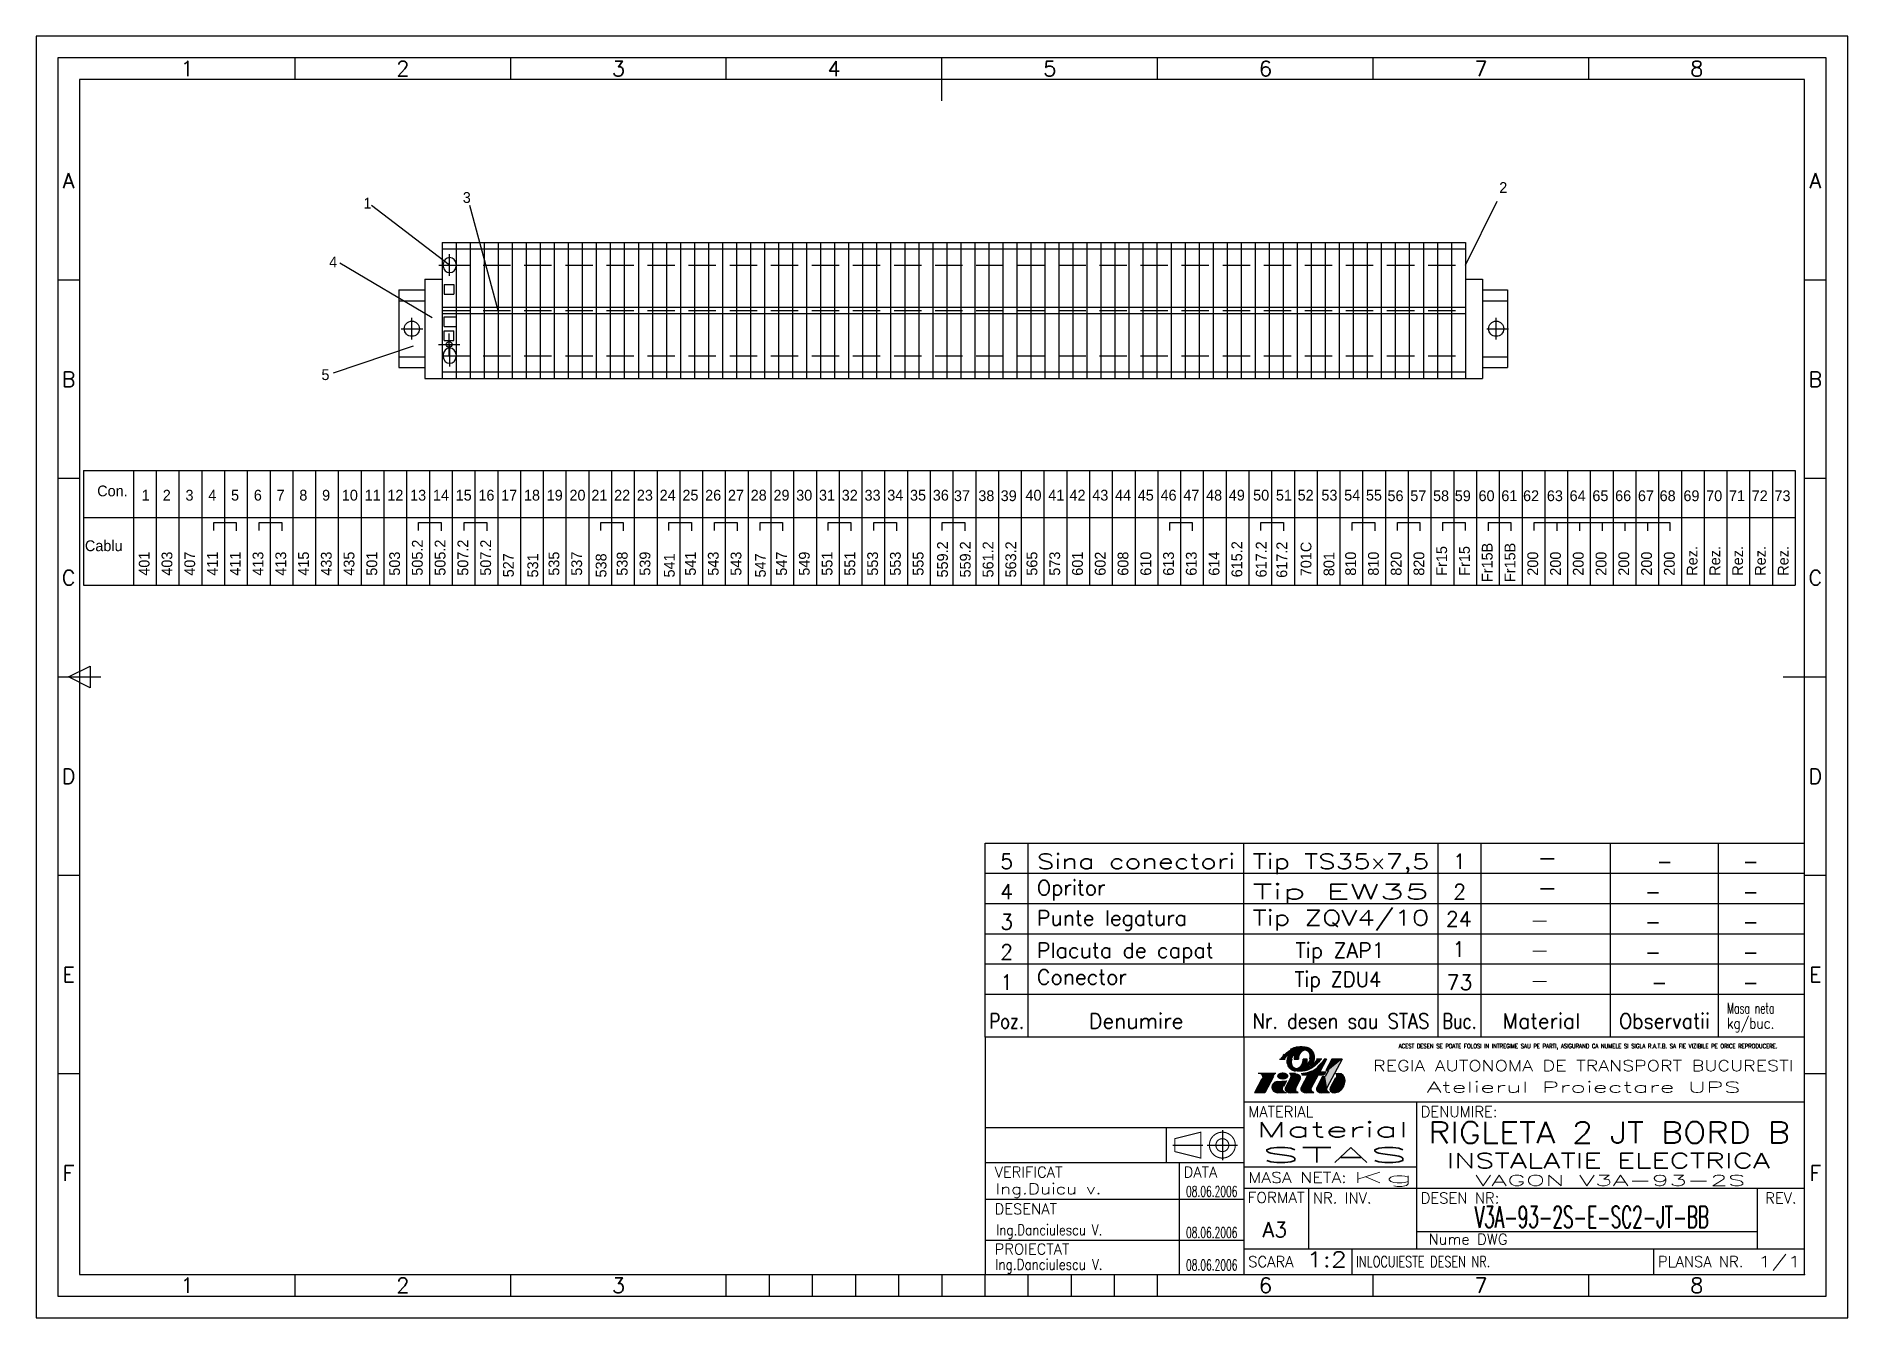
# Model space of a CAD drawing. Header units: millimetres. Extents: x 56 to 476, y 16 to 313.
import ezdxf
from ezdxf.enums import TextEntityAlignment as Align

# ---------------------------------------------------------------- set-up
doc = ezdxf.new("R2010")
doc.units = ezdxf.units.MM
doc.linetypes.add('DASHED2', pattern=[9.525, 6.35, -3.175])
doc.layers.add('LIN_GR', color=3, linetype='Continuous')
doc.layers.add('LIN_SUB', color=7, linetype='Continuous')
doc.styles.add('ISO', font='SIMPLEX.SHX')
doc.styles.add('ISOCP', font='SIMPLEX.SHX')
doc.styles.add('ROMANC', font='romanc')

msp = doc.modelspace()

# ---------------------------------------------------------------- texts
at = {"color": 50}
for s, style, p in [('1', 'ISOCP', (90.52, 305.72)), ('2', 'ISO', (140.52, 305.72)), ('3', 'ISO', (190.52, 305.72)), ('4', 'ISO', (240.52, 305.72)), ('5', 'ISO', (290.52, 305.72)), ('6', 'ISO', (340.52, 305.72)), ('7', 'ISO', (390.52, 305.72)), ('8', 'ISO', (440.52, 305.72)), ('A', 'ISO', (63.02, 279.72)), ('A', 'ISO', (468.02, 279.72)), ('B', 'ISO', (63.02, 233.72)), ('B', 'ISO', (468.02, 233.72)), ('C', 'ISO', (63.02, 187.72)), ('C', 'ISO', (468.02, 187.72)), ('D', 'ISO', (63.02, 141.72)), ('D', 'ISO', (468.02, 141.72)), ('E', 'ISO', (63.02, 95.72)), ('E', 'ISO', (468.02, 95.72)), ('F', 'ISO', (63.02, 49.72)), ('F', 'ISO', (468.02, 49.72)), ('1', 'ISOCP', (90.52, 23.72)), ('2', 'ISO', (140.52, 23.72)), ('3', 'ISO', (190.52, 23.72)), ('6', 'ISO', (340.52, 23.72)), ('7', 'ISO', (390.52, 23.72)), ('8', 'ISO', (440.52, 23.72))]:
    msp.add_text(s, height=3.5, dxfattribs=dict(at, style=style)).set_placement(p, align=Align.MIDDLE)
at = {"color": 1}
for s, p in [('2', (394.72, 276.9)), ('1', (131.4, 273.28)), ('3', (154.42, 274.59)), ('4', (123.44, 259.65)), ('5', (121.65, 233.53))]:
    msp.add_text(s, height=2.5, dxfattribs=at).set_placement(p)
at = {"color": 2}
for s, p in [('Con.', (69.66, 206.59)), ('1', (79.97, 205.6)), ('2', (84.86, 205.6)), ('3', (90.13, 205.6)), ('4', (95.41, 205.6)), ('5', (100.69, 205.6)), ('6', (105.97, 205.6)), ('7', (111.24, 205.6)), ('8', (116.52, 205.6)), ('9', (121.8, 205.6)), ('10', (126.38, 205.6)), ('11', (131.66, 205.6)), ('12', (136.93, 205.6)), ('13', (142.21, 205.6)), ('14', (147.49, 205.6)), ('15', (152.77, 205.6)), ('16', (158.04, 205.6)), ('17', (163.32, 205.6)), ('18', (168.6, 205.6)), ('19', (173.88, 205.6)), ('20', (179.15, 205.6)), ('21', (184.23, 205.6)), ('22', (189.5, 205.6)), ('23', (194.78, 205.6)), ('24', (200.06, 205.6)), ('25', (205.34, 205.6)), ('26', (210.61, 205.6)), ('27', (215.89, 205.6)), ('28', (221.17, 205.6)), ('29', (226.45, 205.6)), ('30', (231.72, 205.6)), ('31', (237, 205.6)), ('32', (242.28, 205.6)), ('33', (247.56, 205.6)), ('34', (252.83, 205.6)), ('35', (258.11, 205.6)), ('36', (263.39, 205.6)), ('37', (268.29, 205.48)), ('38', (273.95, 205.48)), ('39', (279.13, 205.48)), ('40', (284.88, 205.6)), ('41', (290.16, 205.6)), ('42', (295.08, 205.6)), ('43', (300.36, 205.6)), ('44', (305.64, 205.6)), ('45', (310.91, 205.6)), ('46', (316.19, 205.6)), ('47', (321.47, 205.6)), ('48', (326.75, 205.6)), ('49', (332.02, 205.6)), ('50', (337.66, 205.6)), ('51', (342.94, 205.6)), ('52', (347.98, 205.6)), ('53', (353.49, 205.6)), ('54', (358.77, 205.6)), ('55', (363.81, 205.6)), ('56', (368.81, 205.47)), ('57', (374.09, 205.47)), ('58', (379.37, 205.47)), ('59', (384.41, 205.47)), ('60', (389.92, 205.47)), ('61', (395.2, 205.47)), ('62', (400.24, 205.47)), ('63', (405.76, 205.47)), ('64', (411.03, 205.47)), ('65', (416.31, 205.47)), ('66', (421.59, 205.47)), ('67', (426.87, 205.47)), ('68', (431.9, 205.47)), ('69', (437.42, 205.47)), ('70', (442.7, 205.47)), ('71', (447.98, 205.47)), ('72', (453.25, 205.47)), ('73', (458.53, 205.47)), ('Cablu', (66.81, 193.88))]:
    msp.add_text(s, height=2.5, dxfattribs=at).set_placement(p)
for s, p in [('401', (81.8, 188.19)), ('403', (87.08, 188.19)), ('407', (92.36, 188.19)), ('411', (97.64, 188.19)), ('411', (102.91, 188.19)), ('413', (108.19, 188.19)), ('413', (113.47, 188.19)), ('415', (118.75, 188.19)), ('433', (124.02, 188.19)), ('435', (129.3, 188.19)), ('501', (134.58, 188.19)), ('503', (139.86, 188.19)), ('505.2', (145.13, 188.19)), ('505.2', (150.41, 188.19)), ('507.2', (155.69, 188.19)), ('507.2', (160.97, 188.19)), ('527', (166.25, 187.82)), ('535', (176.8, 188.19)), ('537', (182.08, 188.19)), ('538', (187.73, 187.78)), ('538', (192.63, 188.19)), ('539', (197.91, 188.19)), ('541', (208.46, 188.19)), ('543', (213.74, 188.19)), ('543', (219.02, 188.19)), ('547', (229.57, 188.19)), ('549', (234.85, 188.19)), ('551', (240.13, 188.19)), ('551', (245.41, 188.19)), ('553', (250.69, 188.19)), ('553', (255.96, 188.19)), ('555', (261.24, 188.19)), ('559.2', (266.89, 187.78)), ('559.2', (272.17, 187.78)), ('561.2', (277.45, 187.78)), ('563.2', (282.72, 187.78)), ('565', (287.63, 188.19)), ('573', (292.91, 188.19)), ('601', (298.18, 188.19)), ('602', (303.46, 188.19)), ('608', (308.74, 188.19)), ('610', (314.02, 188.19)), ('613', (319.29, 188.19)), ('613', (324.57, 188.19)), ('614', (329.85, 188.19)), ('615.2', (335.13, 187.82)), ('617.2', (340.78, 187.78)), ('617.2', (345.56, 187.7)), ('701C', (351.17, 188.07)), ('801', (356.49, 188.09)), ('810', (361.51, 188.19)), ('810', (366.79, 188.19)), ('820', (372.07, 188.19)), ('820', (377.35, 188.19)), ('Fr15', (382.62, 188.19)), ('Fr15', (387.9, 188.19)), ('Fr15B', (393.18, 186.72)), ('Fr15B', (398.46, 186.72)), ('200', (403.73, 188.19)), ('200', (409.01, 188.19)), ('200', (414.29, 188.19)), ('200', (419.57, 188.19)), ('200', (424.84, 188.19)), ('200', (430.12, 188.19)), ('200', (435.4, 188.19)), ('Rez.', (440.68, 188.19)), ('Rez.', (445.95, 188.19)), ('Rez.', (451.23, 188.19)), ('Rez.', (456.51, 188.19)), ('Rez.', (461.79, 188.19)), ('531', (171.9, 187.78)), ('541', (203.56, 187.78)), ('547', (224.67, 187.78))]:
    msp.add_text(s, height=2.5, rotation=90, dxfattribs=at).set_placement(p)
at = {"layer": 'LIN_GR', "color": 3, "style": 'ISOCP'}
for s, p in [('5', (280.52, 120.22)), ('4', (280.52, 113.22)), ('3', (280.52, 106.22)), ('2', (280.52, 99.22)), ('1', (280.52, 92.22))]:
    msp.add_text(s, height=3.5, dxfattribs=at).set_placement(p, align=Align.CENTER)
at = {"layer": 'LIN_SUB', "color": 2, "style": 'ISOCP'}
for s, height, width, p, p2 in [('Sina conectori', 3.5, 1.226667, (287.52, 120.22), (333.52, 120.22)), ('Tip TS35x7,5', 3.5, 1.211823, (337.52, 120.22), (378.52, 120.22)), ('   -   ', 3.5, 0.942857, (394.52, 121.11), (416.52, 121.11)), ('Tip EW35', 3.5, 1.744681, (337.52, 113.22), (378.52, 113.22)), ('   -   ', 3.5, 0.942857, (394.52, 114.11), (416.52, 114.11)), ('Tip ZQV4/10', 3.5, 1.242424, (337.52, 107.16), (378.52, 107.16)), ('   -   ', 2.5, 1.32, (392.74, 107.07), (414.74, 107.07)), ('   -   ', 2.5, 1.32, (392.74, 100.07), (414.74, 100.07)), ('   -   ', 2.5, 1.32, (392.74, 93.07), (414.74, 93.07)), ('Masa neta', 2.5, 0.573913, (447.52, 86.72), (458.52, 86.72)), ('Poz.', 3.5, 0.813559, (276.52, 83.22), (284.52, 83.22)), ('Nr. desen sau STAS', 3.5, 0.763975, (337.52, 83.22), (378.52, 83.22)), ('Buc.', 3.5, 0.8, (381.52, 83.22), (389.52, 83.22)), ('Material', 3.5, 0.93913, (395.52, 83.22), (413.52, 83.22)), ('Observatii', 3.5, 0.851351, (422.52, 83.22), (443.52, 83.22)), ('kg/buc.', 2.5, 0.796552, (447.52, 83.22), (458.52, 83.22))]:
    msp.add_text(s, height=height, dxfattribs=dict(at, width=width)).set_placement(p, p2, align=Align.FIT)
for s, p in [('1', (385.52, 120.22)), ('2', (385.52, 113.22)), ('24', (385.33, 106.9)), ('1', (385.33, 99.9)), ('73', (385.52, 92.22)), ('Denumire', (310.52, 83.22))]:
    msp.add_text(s, height=3.5, dxfattribs=at).set_placement(p, align=Align.CENTER)
for s, p in [('Opritor', (287.52, 114.12)), ('Punte legatura', (287.52, 107.12)), ('Conector', (287.52, 93.42))]:
    msp.add_text(s, height=3.5, dxfattribs=at).set_placement(p)
at = {"layer": 'LIN_SUB', "color": 2, "style": 'ISOCP', "width": 0.942857}
for s, p in [('-', (431.23, 120.22)), ('  -', (424.01, 113.22)), ('  -', (424.01, 106.22)), ('  -', (424.01, 99.22)), ('Tip ZDU4', (347.28, 92.92))]:
    msp.add_text(s, height=3.5, dxfattribs=at).set_placement(p)
for p in [(453.02, 120.22), (453.02, 113.22), (453.02, 106.22), (453.02, 99.22), (431.8, 92.22), (453.02, 92.22)]:
    msp.add_text('-', height=3.5, dxfattribs=at).set_placement(p, align=Align.CENTER)
at = {"layer": 'LIN_SUB', "color": 50, "style": 'ISOCP', "width": 0.891304}
msp.add_text('Placuta de capat', height=3.5, dxfattribs=at).set_placement((287.49, 99.62), (328.49, 99.62), align=Align.FIT)
at = {"layer": 'LIN_SUB', "color": 50, "style": 'ISOCP'}
msp.add_text('Tip ZAP1', height=3.5, dxfattribs=at).set_placement((347.45, 99.62))

# ---------------------------------------------------------------- blocks, each defined once
blk = doc.blocks.new('ind3_12')
at = {"color": 70}
for p, q in [((0, 55), (-190, 55)), ((-190, 55), (-190, 0)), ((-130, 55), (-130, 0)), ((-130, 40), (0, 40)), ((-190, 26), (-130, 26))]:
    blk.add_line(p, q, dxfattribs=at)
at = {"color": 40}
for p, q in [((-122.56, 46.63), (-126.68, 46.63)), ((-121.71, 49.9), (-120.46, 49.9)), ((-118.05, 46.63), (-119.46, 46.63)), ((-118.34, 49.9), (-117.36, 49.9)), ((-115.18, 46.28), (-116.74, 43.36)), ((-116.7, 46.63), (-116.29, 46.65)), ((-116.6, 46.28), (-115.18, 46.28)), ((-115.31, 49.9), (-116.29, 49.9)), ((-116.29, 46.65), (-115.69, 46.73)), ((-115.69, 46.73), (-115.27, 46.82)), ((-115.27, 46.82), (-114.78, 46.97)), ((-114.78, 46.97), (-114.27, 47.24)), ((-112.77, 46.28), (-114.38, 43.26)), ((-111.94, 49.9), (-113.19, 49.9)), ((-112.95, 48.16), (-112.68, 48.4)), ((-112.77, 46.28), (-111.36, 46.28)), ((-112.68, 48.4), (-112.61, 48.47)), ((-110.84, 49.9), (-112.41, 46.97)), ((-112.41, 46.97), (-110.99, 46.97)), ((-110.84, 49.9), (-111.36, 49.9)), ((-110.99, 46.97), (-111.36, 46.28)), ((-110.41, 47.32), (-111.15, 45.93)), ((-109.64, 49.9), (-111.01, 47.32)), ((-111.01, 47.32), (-110.41, 47.32)), ((-107.23, 49.9), (-110.77, 43.26)), ((-107.23, 49.9), (-109.64, 49.9)), ((-108.78, 46.63), (-108.09, 46.63)), ((-125.82, 45.38), (-127.54, 42.15)), ((-125.13, 42.15), (-127.54, 42.15)), ((-123.11, 45.94), (-125.13, 42.15)), ((-120.23, 42.15), (-122.21, 42.15)), ((-120.12, 44.91), (-120.81, 43.6)), ((-119.12, 45.67), (-120.36, 43.36)), ((-117.39, 42.15), (-119.15, 42.15)), ((-116.85, 45.42), (-118, 43.26)), ((-117.39, 42.15), (-117.72, 42.33)), ((-113.77, 42.15), (-115.53, 42.15)), ((-113.77, 42.15), (-114.1, 42.33)), ((-111.75, 45.93), (-113.13, 43.36)), ((-110.16, 42.15), (-111.92, 42.15)), ((-111.75, 45.93), (-111.15, 45.93)), ((-110.16, 42.15), (-110.49, 42.33)), ((-108.74, 45.59), (-109.99, 43.26))]:
    blk.add_line(p, q, dxfattribs=at)
at = {"color": 240}
for p, q in [((-90, 40), (-90, 6)), ((-130, 34), (-190, 34)), ((-148, 34), (-148, 26)), ((-146.5, 30), (-139.5, 30)), ((-138.5, 30), (-131.5, 30)), ((-135, 33.5), (-135, 26.5)), ((-145, 26), (-145, 0)), ((-130, 25), (-90, 25)), ((-190, 17.5), (-130, 17.5)), ((-130, 20), (0, 20)), ((-115, 20), (-115, 6)), ((-11, 20), (-11, 6)), ((-90, 10), (-11, 10)), ((-190, 8), (-130, 8)), ((-130, 6), (0, 6)), ((-105, 6), (-105, 0)), ((-35, 6), (-35, 0))]:
    blk.add_line(p, q, dxfattribs=at)
at = {"color": 40}
for points in [[(-114.74, 49.9, 0.04888), (-114.64, 50.37, 0.067418), (-114.64, 50.71, 0.012512), (-114.71, 51.12, 0.046313), (-114.74, 51.23, 0.02866), (-114.83, 51.43, 0.04799), (-114.9, 51.53, 0.027533), (-115.01, 51.65, 0.02878), (-115.12, 51.74, 0.020408), (-115.27, 51.85, 0.028785), (-115.38, 51.91, 0.02307), (-115.48, 51.96, 0.025276), (-115.58, 51.99, 0.029587), (-115.69, 52.01, 0.0261), (-115.8, 52.02, 0.034106), (-115.93, 52.02, 0.03305), (-116.05, 52, 0.031407), (-116.17, 51.97, 0.027201), (-116.3, 51.91, 0.027571), (-116.45, 51.82, 0.032433), (-116.58, 51.73, 0.017982), (-116.7, 51.62, 0.025528), (-116.79, 51.53, 0.009898), (-116.89, 51.41, 0.014131), (-116.96, 51.31, 0.005952), (-117.02, 51.22, 0.007874), (-117.06, 51.15, 0.013516), (-117.13, 51.03, 0.012262), (-117.2, 50.9, 0.010996), (-117.25, 50.78, 0.020912), (-117.28, 50.71, 0.006638), (-117.28, 50.69, 0.003922), (-117.3, 50.64, 0.014081), (-117.33, 50.52, 0.011261), (-117.36, 50.37, 0.018498), (-117.36, 50.34, 0.00311), (-117.38, 50.18, 0.039527), (-117.38, 50.07, 0.0256), (-117.36, 49.9)], [(-113.68, 49.9, 0.047001), (-113.61, 50.39, 0.072657), (-113.64, 50.71, 0.024176), (-113.81, 51.3, 0.05712), (-113.92, 51.53, 0.02409), (-114.05, 51.71, 0.014395), (-114.28, 51.99, 0.046768), (-114.45, 52.15, 0.031027), (-114.74, 52.35)], [(-119.97, 49.9, 0.047001), (-120.05, 49.4, 0.072657), (-120.01, 49.08, 0.024176), (-119.84, 48.49, 0.05712), (-119.73, 48.26, 0.02409), (-119.6, 48.09, 0.014395), (-119.38, 47.81, 0.046768), (-119.2, 47.65, 0.031027), (-118.91, 47.44)], [(-118.91, 49.9, 0.04888), (-119.02, 49.43, 0.067418), (-119.01, 49.08, 0.012512), (-118.94, 48.67, 0.046313), (-118.91, 48.56, 0.02866), (-118.82, 48.37, 0.04799), (-118.75, 48.26, 0.027533), (-118.64, 48.15, 0.02878), (-118.53, 48.05, 0.020408), (-118.39, 47.95, 0.028785), (-118.28, 47.88, 0.02307), (-118.17, 47.84, 0.025276), (-118.07, 47.8, 0.029587), (-117.97, 47.78, 0.0261), (-117.85, 47.77, 0.034106), (-117.73, 47.77, 0.03305), (-117.6, 47.79, 0.031407), (-117.48, 47.83, 0.027201), (-117.36, 47.88, 0.027571), (-117.2, 47.97, 0.032433), (-117.07, 48.06, 0.017982), (-116.95, 48.18, 0.025528), (-116.87, 48.26, 0.009898), (-116.76, 48.39, 0.014131), (-116.7, 48.48, 0.005952), (-116.63, 48.57, 0.007874), (-116.59, 48.64, 0.013516), (-116.52, 48.76, 0.012262), (-116.45, 48.9, 0.010996), (-116.4, 49.02, 0.020912), (-116.38, 49.08, 0.006638), (-116.37, 49.11, 0.003922), (-116.35, 49.16, 0.014081), (-116.32, 49.28, 0.011261), (-116.29, 49.42, 0.018498), (-116.29, 49.45, 0.00311), (-116.27, 49.61, 0.039527), (-116.27, 49.73, 0.0256), (-116.29, 49.9)]]:
    blk.add_lwpolyline(points, format="xyb", dxfattribs=at)
at = {"color": 40, "flags": 128}
blk.add_lwpolyline([(-108.71, 42.18, 0.07519), (-108.1, 42.37, 0.103495), (-107.27, 43.01, 0.091904), (-106.74, 43.94, 0.085107), (-106.54, 45.08, 0.085107)], format="xyb", dxfattribs=at)
at = {"color": 240}
for points in [[(-146, 31.5, 0.25, 0.25, 0), (-140, 33, 0.25, 0.25, 0), (-140, 27, 0.25, 0.25, 0), (-146, 28.5, 0.25, 0.25, 0)], [(-135, 31.5, 0.25, 0.25, 1), (-135, 28.5, 0.25, 0.25, 1)]]:
    blk.add_lwpolyline(points, format="xyseb", close=True, dxfattribs=at)
blk.add_lwpolyline([(-135, 33, 0.25, 0.25, 1), (-135, 27, 0.25, 0.25, 1), (-135, 33, 0.25, 0.25, 1)], format="xyseb", dxfattribs=at)
at = {"color": 40}
for centre, radius, start, end in [((-96.55, 26.7), 34.29, 134.6817, 135.4865), ((-117.71, 49.53), 2.3, 144.0002, 170.76), ((-117.8, 49.83), 2.74, 113.911, 122.24), ((-115.81, 45.34), 7.65, 108.9325, 113.911), ((-115.07, 49.86), 3.27, 161.7905, 179.2848), ((-117.59, 50.52), 2.17, 96.8211, 108.9325), ((-116.41, 40.67), 12.1, 91.6964, 96.8211), ((-116.61, 47.25), 5.51, 78.6042, 91.6964), ((-116, 50.28), 2.42, 58.8019, 78.6042), ((-119.73, 46), 0.689, 331.9275, 66.4849), ((-117.66, 49.52), 2.42, 238.8019, 258.6042), ((-118.58, 49.94), 3.27, 341.7905, 359.2848), ((-115.94, 50.27), 2.3, 324.0002, 350.76), ((-145.94, 81.79), 47.13, 315, 315.973), ((-113.12, 49.86), 0.893, 316.8981, 318.6566), ((-115.09, 51.98), 4.23, 315.973, 321.3402), ((-122.28, 57.73), 13.43, 321.3402, 324.353), ((-108.09, 45.08), 1.55, 0, 90), ((-122.21, 43.44), 1.29, 94.5979, 270), ((-177.94, 750.15), 707.62, 274.50891, 274.68697), ((-120.23, 42.84), 0.689, 201.8729, 270), ((-119.75, 43.03), 0.689, 151.9275, 234.4615), ((-119.15, 43.87), 1.72, 234.4615, 270), ((-117.39, 42.94), 0.689, 151.9275, 241.9275), ((-116.14, 43.03), 0.689, 151.9275, 234.4615), ((-115.53, 43.87), 1.72, 234.4615, 270), ((-113.78, 42.94), 0.689, 151.9275, 241.9275), ((-112.52, 43.03), 0.689, 151.9275, 234.4615), ((-111.92, 43.87), 1.72, 234.4615, 270), ((-110.16, 42.94), 0.689, 151.9275, 241.9275), ((-109.38, 42.94), 0.689, 151.9275, 242.7821), ((-108.99, 43.7), 1.55, 242.7821, 280.2311)]:
    blk.add_arc(centre, radius, start, end, dxfattribs=at)
blk.add_point((0, 0))
for points in [[(-121.71, 49.9), (-120.46, 49.9), (-121.21, 50.52), (-120.18, 50.33)], [(-121.21, 50.52), (-120.18, 50.33), (-120.72, 51.03), (-119.93, 50.59)], [(-120.72, 51.03), (-119.93, 50.59), (-120.22, 51.49), (-119.57, 50.88)], [(-120.22, 51.49), (-119.57, 50.88), (-119.6, 51.93), (-118.18, 50.88)], [(-119.84, 50.38), (-118.6, 50.45), (-119.97, 49.9), (-118.91, 49.9)], [(-119.57, 50.88), (-118.18, 50.88), (-119.84, 50.38), (-118.6, 50.45)], [(-119.6, 51.93), (-118.18, 50.88), (-118.87, 52.35), (-118.18, 50.88)], [(-118.87, 52.35), (-118.18, 50.88), (-118.21, 52.6), (-118.18, 50.88)], [(-117.31, 50.61), (-118.27, 50.54), (-117.37, 50.27), (-118.32, 50.22)], [(-117.09, 51.1), (-118.18, 50.88), (-117.31, 50.61), (-118.27, 50.54)], [(-118.21, 52.6), (-118.18, 50.88), (-117.81, 52.68), (-118.18, 50.88)], [(-116.87, 52.76), (-118.18, 50.88), (-116.31, 52.75), (-118.18, 50.88)], [(-117.81, 52.68), (-118.18, 50.88), (-116.87, 52.76), (-118.18, 50.88)], [(-116.08, 51.99), (-116.31, 52.75), (-116.62, 51.7), (-118.18, 50.88)], [(-116.62, 51.7), (-118.18, 50.88), (-117.09, 51.1), (-118.18, 50.88)], [(-115.84, 51.99), (-116.08, 51.99), (-116.32, 51.86)], [(-116.31, 52.75), (-115.41, 52.63), (-115.84, 52.71)], [(-115.54, 51.98), (-115.41, 52.63), (-116.08, 51.99), (-116.31, 52.75)], [(-115.84, 51.99), (-115.54, 51.98), (-115.91, 51.97), (-115.51, 51.96)], [(-115.73, 51.96), (-115.33, 51.85), (-115.51, 51.96)], [(-115.09, 51.72), (-114.87, 52.42), (-115.54, 51.98), (-115.41, 52.63)], [(-115.41, 52.63), (-114.87, 52.42), (-115.11, 52.53)], [(-114.87, 51.48), (-114.18, 51.87), (-115.09, 51.72), (-114.87, 52.42)], [(-114.87, 52.42), (-114.18, 51.87), (-114.48, 52.17)], [(-114.68, 50.99), (-113.86, 51.41), (-114.87, 51.48), (-114.18, 51.87)], [(-114.63, 50.55), (-113.67, 50.85), (-114.68, 50.99), (-113.86, 51.41)], [(-114.65, 50.25), (-113.62, 50.26), (-114.63, 50.55), (-113.67, 50.85)], [(-113.67, 50.85), (-113.62, 50.26), (-113.61, 50.56)], [(-126.68, 46.63), (-122.56, 46.63), (-126.26, 46.53), (-122.84, 46.34)], [(-126.26, 46.53), (-122.84, 46.34), (-125.96, 46.29), (-123.05, 46.05)], [(-123.05, 46.05), (-125.96, 46.29), (-123.11, 45.94), (-125.77, 45.87)], [(-122.2, 46.34), (-122.22, 45.73), (-122.28, 46.18), (-122.28, 45.84)], [(-122.07, 46.5), (-122.04, 45.53), (-122.2, 46.34), (-122.22, 45.73)], [(-121.94, 46.59), (-121.9, 45.43), (-122.07, 46.5), (-122.04, 45.53)], [(-121.78, 46.68), (-121.71, 45.34), (-121.94, 46.59), (-121.9, 45.43)], [(-121.62, 46.75), (-121.56, 45.28), (-121.78, 46.68), (-121.71, 45.34)], [(-121.46, 46.79), (-121.43, 45.25), (-121.62, 46.75), (-121.56, 45.28)], [(-121.33, 46.82), (-121.31, 45.23), (-121.46, 46.79), (-121.43, 45.25)], [(-121.21, 46.83), (-121.2, 45.22), (-121.33, 46.82), (-121.31, 45.23)], [(-121.21, 46.83), (-121.1, 46.84), (-121.09, 45.21)], [(-121.09, 45.21), (-120.9, 45.21), (-121.21, 46.83), (-121.2, 45.22)], [(-121.1, 46.84), (-120.91, 46.84), (-121.09, 45.21), (-120.9, 45.21)], [(-120.9, 45.21), (-120.91, 46.84), (-120.81, 45.22), (-120.81, 46.83)], [(-120.81, 45.22), (-120.81, 46.83), (-120.68, 45.23), (-120.69, 46.82)], [(-120.68, 45.23), (-120.69, 46.82), (-120.56, 45.25), (-120.55, 46.79)], [(-120.56, 45.25), (-120.55, 46.79), (-120.42, 45.29), (-120.43, 46.76)], [(-120.42, 45.29), (-120.43, 46.76), (-120.27, 45.34), (-120.27, 46.7)], [(-120.27, 45.34), (-120.27, 46.7), (-120.14, 45.41), (-120.13, 46.63)], [(-120.14, 45.41), (-120.13, 46.63), (-119.97, 45.52), (-119.99, 46.54)], [(-119.97, 49.9), (-118.91, 49.9), (-120.05, 49.4), (-119, 49.53)], [(-120.05, 49.4), (-119, 49.53), (-119.94, 48.79), (-119, 49.02)], [(-120.05, 49.4), (-119.94, 48.79), (-120.04, 49.24)], [(-120.04, 49.24), (-119.94, 48.79), (-120.03, 49.13)], [(-119.97, 45.52), (-119.99, 46.54), (-119.84, 45.65), (-119.88, 46.44)], [(-119.94, 48.79), (-119, 49.02), (-119.72, 48.25), (-118.92, 48.6)], [(-119.84, 45.65), (-119.88, 46.44), (-119.74, 45.8), (-119.77, 46.3)], [(-119.74, 45.8), (-119.77, 46.3), (-119.71, 45.9), (-119.72, 46.2)], [(-119.72, 48.25), (-118.92, 48.6), (-119.33, 47.76), (-118.75, 48.27)], [(-119.72, 46.2), (-119.71, 45.9), (-119.7, 46.13), (-119.69, 46.02)], [(-119.46, 46.63), (-118.05, 46.63), (-119.08, 46.21), (-117.05, 46.31)], [(-119.33, 47.76), (-118.75, 48.27), (-118.77, 47.37), (-118.43, 47.98)], [(-119.25, 46.4), (-119.09, 46.04), (-119.08, 46.21)], [(-119.08, 46.21), (-117.05, 46.31), (-119.12, 45.67), (-116.78, 45.9)], [(-118.77, 47.37), (-118.43, 47.98), (-118.32, 47.19), (-118.12, 47.82)], [(-117.37, 50.27), (-118.32, 50.22), (-117.36, 49.9), (-118.34, 49.9)], [(-118.32, 47.19), (-118.12, 47.82), (-117.71, 47.07), (-117.72, 47.77)], [(-118.05, 46.63), (-117.05, 46.31), (-117.7, 46.59), (-117.41, 46.5)], [(-117.71, 47.07), (-117.72, 47.77), (-117.14, 47.03), (-117.33, 47.9)], [(-117.14, 47.03), (-117.33, 47.9), (-116.45, 47.06), (-117.04, 48.09)], [(-117.05, 46.31), (-116.78, 45.9), (-116.88, 46.12)], [(-116.45, 47.06), (-117.04, 48.09), (-115.94, 47.1), (-116.74, 48.42)], [(-116.7, 48.48), (-115.12, 47.31), (-116.74, 48.42)], [(-116.7, 48.48), (-116.7, 48.48), (-116.74, 48.42)], [(-115.94, 47.1), (-116.74, 48.42), (-115.12, 47.31), (-116.74, 48.42)], [(-115.18, 46.28), (-112.77, 46.28), (-116.74, 43.36), (-114.38, 43.26)], [(-116.45, 48.9), (-115.12, 47.31), (-116.7, 48.48)], [(-116.22, 46.66), (-116.7, 46.63), (-116.6, 46.28)], [(-116.6, 46.28), (-111.36, 46.28), (-116.22, 46.66), (-112.41, 46.97)], [(-116.4, 49.03), (-115.48, 48.92), (-116.45, 48.9), (-115.12, 47.31)], [(-116.29, 49.44), (-115.35, 49.44), (-116.4, 49.03), (-115.48, 48.92)], [(-116.29, 49.9), (-115.31, 49.9), (-116.29, 49.44), (-115.35, 49.44)], [(-116.22, 46.66), (-115.25, 46.82), (-115, 46.76)], [(-115.48, 48.92), (-114.09, 48.92), (-115.01, 49.4), (-113.85, 49.33)], [(-115.48, 48.92), (-114.59, 48.13), (-115.12, 47.31)], [(-115.48, 48.92), (-114.09, 48.92), (-114.18, 47.78), (-115.12, 47.31)], [(-115.25, 46.82), (-114.79, 46.97), (-115, 46.76)], [(-115.01, 49.4), (-113.85, 49.33), (-114.75, 49.87), (-113.72, 49.72)], [(-115, 46.76), (-115, 46.76), (-114.79, 46.97), (-114.45, 46.8)], [(-114.35, 47.19), (-112.41, 46.97), (-114.79, 46.97), (-114.45, 46.8)], [(-114.75, 49.87), (-113.72, 49.72), (-114.65, 50.25), (-113.62, 50.26)], [(-114.09, 48.92), (-114.18, 47.78), (-114.59, 48.13)], [(-113.9, 47.46), (-112.41, 46.97), (-114.35, 47.19), (-112.41, 46.97)], [(-114.09, 48.92), (-113.61, 48.17), (-114.18, 47.78)], [(-113.69, 49.23), (-112.95, 48.75), (-114.09, 48.92), (-113.61, 48.17)], [(-113.49, 47.75), (-113.9, 47.46), (-112.41, 46.97)], [(-113.4, 49.55), (-112.44, 49.28), (-113.69, 49.23), (-112.95, 48.75)], [(-113.03, 48.1), (-112.41, 46.97), (-113.49, 47.75), (-112.41, 46.97)], [(-113.19, 49.9), (-111.94, 49.9), (-113.4, 49.55), (-112.44, 49.28)], [(-112.65, 48.42), (-112.41, 46.97), (-113.03, 48.1), (-112.41, 46.97)], [(-112.22, 48.86), (-112.41, 46.97), (-112.65, 48.42), (-112.41, 46.97)], [(-111.36, 49.9), (-110.84, 49.9), (-111.76, 49.37), (-112.41, 46.97)], [(-111.76, 49.37), (-112.41, 46.97), (-112.22, 48.86), (-112.41, 46.97)], [(-112.41, 46.97), (-110.99, 46.97), (-111.36, 46.28)], [(-110.41, 47.32), (-107.23, 49.9), (-111.15, 45.93), (-110.73, 43.34)], [(-109.64, 49.9), (-107.23, 49.9), (-111.01, 47.32), (-110.41, 47.32)], [(-108.78, 46.63), (-108.43, 46.63), (-108.69, 46.43), (-108.49, 46.44)], [(-108.74, 45.59), (-108.09, 46.63), (-108.66, 45.8)], [(-108.74, 45.59), (-106.98, 46.16), (-108.09, 46.63)], [(-108.69, 46.43), (-108.49, 46.44), (-108.64, 46.23), (-108.56, 46.21)], [(-108.43, 46.63), (-108.63, 46.02), (-108.09, 46.63), (-108.66, 45.8)], [(-108.66, 45.8), (-108.66, 45.8), (-108.43, 46.63), (-108.63, 46.02)], [(-108.64, 46.23), (-108.56, 46.21), (-108.63, 46.02)], [(-108.09, 46.63), (-106.98, 46.16), (-107.61, 46.55), (-107.23, 46.37)], [(-125.82, 45.38), (-123.11, 45.94), (-127.54, 42.15), (-125.13, 42.15)], [(-125.76, 45.63), (-123.11, 45.94), (-125.82, 45.38)], [(-125.77, 45.87), (-123.11, 45.94), (-125.76, 45.63), (-123.11, 45.94)], [(-123.17, 44.3), (-120.81, 43.6), (-123.49, 43.38), (-120.95, 43.16)], [(-123.17, 44.3), (-123.49, 43.38), (-123.29, 44.14), (-123.45, 43.79)], [(-123.49, 43.38), (-120.95, 43.16), (-123.49, 43.38), (-120.87, 42.58)], [(-123.49, 43.38), (-123.1, 42.51), (-123.42, 43), (-123.25, 42.69)], [(-123.49, 43.38), (-120.87, 42.58), (-123.1, 42.51), (-120.62, 42.27)], [(-122.31, 44.73), (-120.12, 44.91), (-123.17, 44.3), (-120.81, 43.6)], [(-122.31, 44.73), (-123.17, 44.3), (-122.7, 44.64), (-123.04, 44.43)], [(-123.1, 42.51), (-122.21, 42.15), (-122.93, 42.37), (-122.61, 42.22)], [(-123.1, 42.51), (-120.62, 42.27), (-122.21, 42.15), (-120.23, 42.15)], [(-122.28, 46.18), (-122.28, 45.84), (-122.31, 46.03)], [(-120.42, 42.88), (-120.36, 43.36), (-120.43, 43.1)], [(-120.36, 43.36), (-116.85, 45.42), (-120.42, 42.88), (-118, 43.26)], [(-120.42, 42.88), (-118, 43.26), (-120.15, 42.47), (-118.06, 42.75)], [(-120.15, 42.47), (-120.42, 42.88), (-120.32, 42.64)], [(-119.12, 45.67), (-116.78, 45.9), (-120.36, 43.36), (-116.85, 45.42)], [(-120.15, 42.47), (-118.06, 42.75), (-119.15, 42.15), (-117.72, 42.33)], [(-119.15, 42.15), (-120.15, 42.47), (-119.72, 42.25)], [(-119.15, 42.15), (-117.72, 42.33), (-117.39, 42.15)], [(-118.02, 43.03), (-117.9, 42.55), (-118.06, 42.75)], [(-116.78, 45.9), (-116.85, 45.42), (-116.77, 45.67)], [(-116.74, 43.36), (-116.81, 42.88), (-116.82, 43.14)], [(-116.74, 43.36), (-114.38, 43.26), (-116.81, 42.88), (-114.44, 42.75)], [(-116.52, 42.46), (-116.81, 42.88), (-116.71, 42.66)], [(-116.81, 42.88), (-114.44, 42.75), (-116.52, 42.46), (-114.12, 42.34)], [(-115.53, 42.15), (-116.54, 42.47), (-116.1, 42.25)], [(-116.52, 42.46), (-114.12, 42.34), (-115.53, 42.15), (-113.77, 42.15)], [(-114.42, 42.94), (-114.29, 42.55), (-114.44, 42.75)], [(-114.36, 43.31), (-114.4, 43.15), (-114.38, 43.26)], [(-113.13, 43.36), (-113.19, 42.89), (-113.2, 43.13)], [(-113.13, 43.36), (-110.77, 43.26), (-113.19, 42.89)], [(-113.19, 42.89), (-110.77, 43.26), (-110.82, 42.72)], [(-112.92, 42.47), (-113.19, 42.89), (-113.1, 42.66)], [(-113.19, 42.89), (-110.82, 42.72), (-112.92, 42.47)], [(-111.75, 45.93), (-111.15, 45.93), (-113.13, 43.36), (-110.77, 43.26)], [(-112.92, 42.47), (-110.82, 42.72), (-111.92, 42.15)], [(-111.92, 42.15), (-112.92, 42.47), (-112.49, 42.25)], [(-110.82, 42.72), (-111.92, 42.15), (-110.49, 42.33)], [(-110.49, 42.33), (-110.16, 42.15), (-111.92, 42.15)], [(-111.15, 45.93), (-110.77, 43.26), (-110.73, 43.34)], [(-110.8, 42.98), (-110.66, 42.53), (-110.82, 42.72)], [(-110.73, 43.34), (-110.78, 43.14), (-110.77, 43.26)], [(-109.99, 43.26), (-110.04, 42.73), (-110.07, 42.99)], [(-110.04, 42.73), (-109.99, 43.26), (-109.7, 42.32)], [(-109.7, 42.32), (-110.04, 42.73), (-109.91, 42.5)], [(-109.99, 43.26), (-108.74, 45.59), (-106.74, 43.94)], [(-109.99, 43.26), (-107.27, 43.01), (-106.74, 43.94)], [(-109.99, 43.26), (-108.1, 42.37), (-107.27, 43.01)], [(-109.99, 43.26), (-108.71, 42.18), (-108.1, 42.37)], [(-109.99, 43.26), (-109.7, 42.32), (-108.71, 42.18)], [(-108.71, 42.18), (-109.7, 42.32), (-109.23, 42.17)], [(-109.7, 42.32), (-109.7, 42.32), (-108.71, 42.18)], [(-108.74, 45.59), (-106.54, 45.08), (-106.98, 46.16)], [(-108.74, 45.59), (-106.74, 43.94), (-106.54, 45.08)], [(-107.27, 43.01), (-108.1, 42.37), (-107.66, 42.64)], [(-106.74, 43.94), (-107.27, 43.01), (-106.96, 43.45)], [(-106.98, 46.16), (-106.54, 45.08), (-106.83, 45.98), (-106.62, 45.57)], [(-106.54, 45.08), (-106.74, 43.94), (-106.59, 44.51)]]:
    blk.add_solid(points, dxfattribs=at)
at = {"color": 40, "style": 'ISO', "width": 0.77078}
blk.add_text('ACEST DESEN SE POATE FOLOSI IN INTREGIME SAU PE PARTI, ASIGURAND CA NUMELE SI SIGLA R.A.T.B. SA FIE VIZIBILE PE ORICE REPRODUCERE.', height=1, dxfattribs=at).set_placement((-94.13, 52.45), (-6.3, 52.45), align=Align.FIT)
at = {"color": 240}
for s, style, width, p, p2 in [('REGIA AUTONOMA DE TRANSPORT BUCURESTI', 'ROMANC', 1.063101, (-100.04, 47.17), (-2.58, 47.17)), ('Atelierul Proiectare UPS', 'ROMANC', 1.425107, (-87.65, 42.18), (-14.86, 42.18)), ('MASA NETA:', 'ISO', 1.009422, (-129, 21.25), (-106.17, 21.25)), ('FORMAT', 'ISO', 0.917397, (-129.11, 16.61), (-115.89, 16.61)), ('INLOCUIESTE DESEN NR.', 'ISO', 0.687691, (-104, 1.75), (-72.89, 1.75))]:
    blk.add_text(s, height=2.5, dxfattribs=dict(at, style=style, width=width)).set_placement(p, p2, align=Align.FIT)
at = {"color": 240, "style": 'ISO'}
for s, p in [('MATERIAL', (-129, 36.5)), ('DENUMIRE:', (-89, 36.5)), ('VERIFICAT', (-187.81, 22.5)), ('DATA', (-144, 22.5)), ('NR. INV.', (-114, 16.5)), ('DESEN NR:', (-89, 16.5)), ('DESENAT', (-187.81, 13.97)), ('PROIECTAT', (-187.81, 4.66)), ('SCARA', (-129, 1.75)), ('PLANSA NR.', (-34, 1.75))]:
    blk.add_text(s, height=2.5, dxfattribs=at).set_placement(p)
blk.add_text('REV.', height=2.5, dxfattribs=at).set_placement((-5.5, 17.75), align=Align.MIDDLE)
at = {"color": 50, "style": 'ISO'}
for tag, height, width, p, p2 in [('MATERIAL', 3.5, 1.837708, (-127.1, 31.84), (-91.87, 31.84)), ('STAS_MATERIAL', 3.5, 2.784754, (-126.09, 25.95), (-91.75, 25.95)), ('ANSAMBLU', 3.5, 2.48631, (-83.01, 24.67), (-8.01, 24.67)), ('VERIFICAT', 2.5, 0.86708, (-187.61, 18.63), (-163.04, 18.63)), ('DESENAT', 2.5, 1.026691, (-187.39, 9.14), (-162.83, 9.14)), ('SCARA', 3.5, 1.565143, (-115.5, 1.75), (-106.11, 1.75)), ('PROIECTAT', 2.5, 1.037581, (-187.61, 1.12), (-162.78, 1.12))]:
    blk.add_attdef(tag, text='', height=height, dxfattribs=dict(at, width=width)).set_placement(p, p2, align=Align.FIT)
at = {"color": 70, "style": 'ISO'}
for tag, width, p, p2 in [('DENUMIRE_DESEN', 1.844561, (-87.29, 30.44), (-3.41, 30.44)), ('NUMAR_DESEN', 1.112195, (-76.49, 10.87), (-22.2, 10.87))]:
    blk.add_attdef(tag, text='', height=5, dxfattribs=dict(at, width=width)).set_placement(p, p2, align=Align.FIT)
at = {"color": 240, "style": 'ISO'}
for tag, width, p, p2 in [('MASA', 3.701178, (-105.03, 21.25), (-90.49, 21.25)), ('SUBANSAMBLU', 3.628523, (-76.35, 20.58), (-13.71, 20.58)), ('DATA', 0.588678, (-143.42, 18.04), (-131.51, 18.04)), ('DATA', 0.588678, (-143.42, 8.49), (-131.51, 8.49)), ('PLANSA', 1.983142, (-10.91, 1.75), (-0.76, 1.75)), ('DATA', 0.588678, (-143.42, 0.97), (-131.51, 0.97))]:
    blk.add_attdef(tag, text='', height=2.5, dxfattribs=dict(at, width=width)).set_placement(p, p2, align=Align.FIT)
at = {"color": 50, "style": 'ISO'}
blk.add_attdef('FORMAT', text='', height=3.5, dxfattribs=at).set_placement((-122.83, 8.67), align=Align.CENTER)
at = {"color": 240, "style": 'ISO'}
blk.add_attdef('NUME_DWG', (-87.2, 6.95), '', height=2.5, dxfattribs=at)

# ---------------------------------------------------------------- linework, layer by layer
at = {"color": 70}
for p, q in [((115.52, 303.22), (115.52, 308.22)), ((165.52, 303.22), (165.52, 308.22)), ((215.52, 303.22), (215.52, 308.22)), ((265.52, 298.22), (265.52, 308.22)), ((315.52, 303.22), (315.52, 308.22)), ((365.52, 303.22), (365.52, 308.22)), ((415.52, 303.22), (415.52, 308.22)), ((65.52, 256.72), (60.52, 256.72)), ((470.52, 256.72), (465.52, 256.72)), ((65.52, 210.72), (60.52, 210.72)), ((470.52, 210.72), (465.52, 210.72)), ((60.52, 164.72), (70.52, 164.72)), ((63.02, 164.72), (68.02, 167.22)), ((68.02, 162.22), (63.02, 164.72)), ((68.02, 167.22), (68.02, 162.22)), ((460.52, 164.72), (470.52, 164.72)), ((65.52, 118.72), (60.52, 118.72)), ((470.52, 118.72), (465.52, 118.72)), ((65.52, 72.72), (60.52, 72.72)), ((470.52, 72.72), (465.52, 72.72)), ((115.52, 21.22), (115.52, 26.22)), ((165.52, 21.22), (165.52, 26.22)), ((215.52, 21.22), (215.52, 26.22)), ((225.52, 21.22), (225.52, 26.22)), ((235.52, 21.22), (235.52, 26.22)), ((245.52, 21.22), (245.52, 26.22)), ((255.52, 21.22), (255.52, 26.22)), ((265.52, 26.22), (265.52, 21.22)), ((275.52, 21.22), (275.52, 26.22)), ((285.52, 21.22), (285.52, 26.22)), ((295.52, 21.22), (295.52, 26.22)), ((305.52, 21.22), (305.52, 26.22)), ((315.52, 21.22), (315.52, 26.22)), ((365.52, 21.22), (365.52, 26.22)), ((415.52, 21.22), (415.52, 26.22)), ((215.52, 21.22), (315.52, 21.22))]:
    msp.add_line(p, q, dxfattribs=at)
at = {"color": 1}
for p, q in [((151.37, 260.18), (133.26, 273.98)), ((162.62, 249.68), (156.07, 273.98)), ((386.87, 260.18), (394.26, 274.96)), ((147.29, 247.93), (125.9, 260.65)), ((151.37, 257.68), (151.37, 262.68)), ((148.87, 260.18), (153.87, 260.18)), ((142.93, 241.36), (124.34, 235.16)), ((151.37, 241.68), (151.37, 236.68)), ((275.52, 126.22), (465.52, 126.22)), ((275.52, 119.22), (465.52, 119.22)), ((275.52, 112.22), (465.52, 112.22)), ((275.52, 105.22), (465.52, 105.22)), ((275.52, 98.22), (465.52, 98.22))]:
    msp.add_line(p, q, dxfattribs=at)
at = {"color": 2}
for p, q in [((149.62, 265.43), (386.87, 265.43)), ((149.62, 265.43), (149.62, 233.93)), ((152.87, 265.43), (152.87, 233.93)), ((156.12, 265.43), (156.12, 233.93)), ((159.37, 265.43), (159.37, 233.93)), ((162.62, 265.43), (162.62, 233.93)), ((165.87, 265.43), (165.87, 233.93)), ((169.12, 265.43), (169.12, 233.93)), ((172.37, 265.43), (172.37, 233.93)), ((175.62, 265.43), (175.62, 233.93)), ((178.87, 265.43), (178.87, 233.93)), ((182.12, 265.43), (182.12, 233.93)), ((185.37, 265.43), (185.37, 233.93)), ((188.62, 265.43), (188.62, 233.93)), ((191.87, 265.43), (191.87, 233.93)), ((195.12, 265.43), (195.12, 233.93)), ((198.37, 265.43), (198.37, 233.93)), ((201.62, 265.43), (201.62, 233.93)), ((204.87, 265.43), (204.87, 233.93)), ((208.12, 265.43), (208.12, 233.93)), ((211.37, 265.43), (211.37, 233.93)), ((214.62, 265.43), (214.62, 233.93)), ((217.87, 265.43), (217.87, 233.93)), ((221.12, 265.43), (221.12, 233.93)), ((224.37, 265.43), (224.37, 233.93)), ((227.62, 265.43), (227.62, 233.93)), ((230.87, 265.43), (230.87, 233.93)), ((234.12, 265.43), (234.12, 233.93)), ((237.37, 265.43), (237.37, 233.93)), ((240.62, 265.43), (240.62, 233.93)), ((243.87, 265.43), (243.87, 233.93)), ((247.12, 265.43), (247.12, 233.93)), ((250.37, 265.43), (250.37, 233.93)), ((253.62, 265.43), (253.62, 233.93)), ((256.87, 265.43), (256.87, 233.93)), ((260.12, 265.43), (260.12, 233.93)), ((263.37, 265.43), (263.37, 233.93)), ((266.62, 265.43), (266.62, 233.93)), ((269.87, 265.43), (269.87, 233.93)), ((273.12, 265.43), (273.12, 233.93)), ((276.37, 265.43), (276.37, 233.93)), ((279.62, 265.43), (279.62, 233.93)), ((282.87, 265.43), (282.87, 233.93)), ((286.12, 265.43), (286.12, 233.93)), ((289.37, 265.43), (289.37, 233.93)), ((292.62, 265.43), (292.62, 233.93)), ((295.87, 265.43), (295.87, 233.93)), ((299.12, 265.43), (299.12, 233.93)), ((302.37, 265.43), (302.37, 233.93)), ((305.62, 265.43), (305.62, 233.93)), ((308.87, 265.43), (308.87, 233.93)), ((312.12, 265.43), (312.12, 233.93)), ((315.37, 265.43), (315.37, 233.93)), ((318.62, 265.43), (318.62, 233.93)), ((321.87, 265.43), (321.87, 233.93)), ((325.12, 265.43), (325.12, 233.93)), ((328.37, 265.43), (328.37, 233.93)), ((331.62, 265.43), (331.62, 233.93)), ((334.87, 265.43), (334.87, 233.93)), ((338.12, 265.43), (338.12, 233.93)), ((341.37, 265.43), (341.37, 233.93)), ((344.62, 265.43), (344.62, 233.93)), ((347.87, 265.43), (347.87, 233.93)), ((351.12, 265.43), (351.12, 233.93)), ((354.37, 265.43), (354.37, 233.93)), ((357.62, 265.43), (357.62, 233.93)), ((360.87, 265.43), (360.87, 233.93)), ((364.12, 265.43), (364.12, 233.93)), ((367.37, 265.43), (367.37, 233.93)), ((370.62, 265.43), (370.62, 233.93)), ((373.87, 265.43), (373.87, 233.93)), ((377.12, 265.43), (377.12, 233.93)), ((380.37, 265.43), (380.37, 233.93)), ((383.62, 265.43), (383.62, 233.93)), ((386.87, 265.43), (386.87, 233.93)), ((149.62, 263.93), (386.87, 263.93)), ((149.87, 259.93), (149.87, 260.43)), ((145.62, 256.93), (145.62, 233.93)), ((145.62, 256.93), (149.62, 256.93)), ((386.87, 256.93), (390.87, 256.93)), ((390.87, 256.93), (390.87, 233.93)), ((139.62, 254.43), (139.62, 236.43)), ((139.62, 254.43), (145.62, 254.43)), ((150.12, 255.68), (150.12, 253.43)), ((150.12, 255.68), (152.37, 255.68)), ((150.12, 253.43), (152.37, 253.43)), ((152.37, 255.68), (152.37, 253.43)), ((390.87, 254.43), (396.62, 254.43)), ((396.62, 254.43), (396.62, 236.43)), ((139.62, 251.93), (145.62, 251.93)), ((149.62, 250.43), (386.87, 250.43)), ((149.62, 248.93), (386.87, 248.93)), ((150.12, 248.18), (152.87, 248.18)), ((390.87, 251.93), (396.62, 251.93)), ((150.12, 245.93), (152.87, 245.93)), ((150.12, 244.93), (152.37, 244.93)), ((150.12, 242.68), (150.12, 244.93)), ((152.37, 242.68), (152.37, 244.93)), ((149.87, 239.43), (149.87, 238.93)), ((150.12, 242.68), (152.37, 242.68)), ((139.62, 238.93), (145.62, 238.93)), ((139.62, 236.43), (145.62, 236.43)), ((149.62, 235.43), (386.87, 235.43)), ((390.87, 238.93), (396.62, 238.93)), ((390.87, 236.43), (396.62, 236.43)), ((145.62, 233.93), (386.87, 233.93)), ((386.87, 233.93), (390.87, 233.93)), ((66.52, 212.58), (463.33, 212.58)), ((66.52, 212.58), (66.52, 185.98)), ((78.07, 212.58), (78.07, 185.98)), ((83.34, 212.58), (83.34, 185.98)), ((88.62, 212.58), (88.62, 185.98)), ((93.9, 212.58), (93.9, 185.98)), ((99.18, 212.58), (99.18, 185.98)), ((104.45, 212.58), (104.45, 185.98)), ((109.73, 212.58), (109.73, 185.98)), ((115.01, 212.58), (115.01, 185.98)), ((120.29, 212.58), (120.29, 185.98)), ((125.56, 212.58), (125.56, 185.98)), ((130.84, 212.58), (130.84, 185.98)), ((136.12, 212.58), (136.12, 185.98)), ((141.4, 212.58), (141.4, 185.98)), ((146.67, 212.58), (146.67, 185.98)), ((151.95, 212.58), (151.95, 185.98)), ((157.23, 212.58), (157.23, 185.98)), ((162.51, 212.58), (162.51, 185.98)), ((167.78, 212.58), (167.78, 185.98)), ((173.06, 212.58), (173.06, 185.98)), ((178.34, 212.58), (178.34, 185.98)), ((183.62, 212.58), (183.62, 185.98)), ((183.62, 212.58), (183.62, 185.98)), ((188.89, 212.58), (188.89, 185.98)), ((194.17, 212.58), (194.17, 185.98)), ((199.45, 212.58), (199.45, 185.98)), ((204.73, 212.58), (204.73, 185.98)), ((210, 212.58), (210, 185.98)), ((215.28, 212.58), (215.28, 185.98)), ((220.56, 212.58), (220.56, 185.98)), ((225.84, 212.58), (225.84, 185.98)), ((231.11, 212.58), (231.11, 185.98)), ((236.39, 212.58), (236.39, 185.98)), ((241.67, 212.58), (241.67, 185.98)), ((246.95, 212.58), (246.95, 185.98)), ((252.22, 212.58), (252.22, 185.98)), ((257.5, 212.58), (257.5, 185.98)), ((262.78, 212.58), (262.78, 185.98)), ((268.06, 212.58), (268.06, 185.98)), ((273.33, 212.58), (273.33, 185.98)), ((278.61, 212.58), (278.61, 185.98)), ((283.89, 212.58), (283.89, 185.98)), ((289.17, 212.58), (289.17, 185.98)), ((294.44, 212.58), (294.44, 185.98)), ((299.72, 212.58), (299.72, 185.98)), ((305, 212.58), (305, 185.98)), ((310.28, 212.58), (310.28, 185.98)), ((315.55, 212.58), (315.55, 185.98)), ((320.83, 212.58), (320.83, 185.98)), ((326.11, 212.58), (326.11, 185.98)), ((331.39, 212.58), (331.39, 185.98)), ((336.67, 212.58), (336.67, 185.98)), ((341.94, 212.58), (341.94, 185.98)), ((347.22, 212.58), (347.22, 185.98)), ((352.5, 212.58), (352.5, 185.98)), ((357.78, 212.58), (357.78, 185.98)), ((363.05, 212.58), (363.05, 185.98)), ((368.33, 212.58), (368.33, 185.98)), ((373.61, 212.58), (373.61, 185.98)), ((378.89, 212.58), (378.89, 185.98)), ((384.16, 212.58), (384.16, 185.98)), ((389.44, 212.58), (389.44, 185.98)), ((394.72, 212.58), (394.72, 185.98)), ((400, 212.58), (400, 185.98)), ((405.27, 212.58), (405.27, 185.98)), ((410.55, 212.58), (410.55, 185.98)), ((415.83, 212.58), (415.83, 185.98)), ((421.11, 212.58), (421.11, 185.98)), ((426.38, 212.58), (426.38, 185.98)), ((431.66, 212.58), (431.66, 185.98)), ((436.94, 212.58), (436.94, 185.98)), ((442.22, 212.58), (442.22, 185.98)), ((447.49, 212.58), (447.49, 185.98)), ((452.77, 212.58), (452.77, 185.98)), ((458.05, 212.58), (458.05, 185.98)), ((463.33, 212.58), (463.33, 185.98)), ((66.52, 201.68), (463.33, 201.68)), ((96.67, 200.51), (101.9, 200.51)), ((96.67, 198.66), (96.67, 200.51)), ((101.9, 200.51), (101.9, 198.57)), ((107.22, 200.5), (112.46, 200.5)), ((107.22, 198.64), (107.22, 200.5)), ((112.46, 200.5), (112.46, 198.56)), ((144.17, 198.64), (144.17, 200.5)), ((144.17, 200.5), (149.4, 200.5)), ((149.4, 200.5), (149.4, 198.56)), ((154.72, 200.5), (159.96, 200.5)), ((154.72, 198.64), (154.72, 200.5)), ((159.96, 200.5), (159.96, 198.56)), ((186.39, 198.64), (186.39, 200.5)), ((186.39, 200.5), (191.62, 200.5)), ((191.62, 200.5), (191.62, 198.56)), ((202.22, 200.5), (207.45, 200.5)), ((202.22, 198.64), (202.22, 200.5)), ((207.45, 200.5), (207.45, 198.56)), ((212.77, 198.64), (212.77, 200.5)), ((212.77, 200.5), (218.01, 200.5)), ((218.01, 200.5), (218.01, 198.56)), ((223.33, 200.5), (228.56, 200.5)), ((223.33, 198.64), (223.33, 200.5)), ((228.56, 200.5), (228.56, 198.56)), ((239.16, 198.64), (239.16, 200.5)), ((239.16, 200.5), (244.4, 200.5)), ((244.4, 200.5), (244.4, 198.56)), ((249.72, 200.5), (254.95, 200.5)), ((249.72, 198.64), (249.72, 200.5)), ((254.95, 200.5), (254.95, 198.56)), ((265.55, 200.5), (270.78, 200.5)), ((265.55, 198.64), (265.55, 200.5)), ((270.78, 200.5), (270.78, 198.56)), ((318.32, 200.5), (323.56, 200.5)), ((318.32, 198.64), (318.32, 200.5)), ((323.56, 200.5), (323.56, 198.56)), ((339.43, 198.64), (339.43, 200.5)), ((339.43, 200.5), (344.67, 200.5)), ((344.67, 200.5), (344.67, 198.56)), ((360.63, 200.5), (365.87, 200.5)), ((360.63, 198.64), (360.63, 200.5)), ((365.87, 200.5), (365.87, 198.56)), ((371.1, 200.5), (376.33, 200.5)), ((371.1, 198.64), (371.1, 200.5)), ((376.33, 200.5), (376.33, 198.56)), ((381.57, 200.5), (381.57, 198.56)), ((381.57, 200.5), (386.8, 200.5)), ((386.93, 198.64), (386.93, 200.5)), ((392.17, 200.5), (392.17, 198.56)), ((392.17, 200.5), (397.4, 200.5)), ((397.4, 200.5), (397.4, 198.56)), ((402.85, 200.5), (408.09, 200.5)), ((402.85, 198.64), (402.85, 200.5)), ((408.09, 200.5), (408.09, 198.56)), ((408.13, 200.5), (413.36, 200.5)), ((408.13, 198.64), (408.13, 200.5)), ((413.36, 200.5), (413.36, 198.56)), ((413.36, 200.5), (418.6, 200.5)), ((418.6, 200.5), (418.6, 198.56)), ((418.6, 200.5), (423.83, 200.5)), ((423.83, 200.5), (423.83, 198.56)), ((423.83, 200.5), (429.07, 200.5)), ((429.07, 200.5), (434.3, 200.5)), ((429.07, 200.5), (429.07, 198.56)), ((434.3, 200.5), (434.3, 198.56)), ((66.52, 185.98), (463.33, 185.98))]:
    msp.add_line(p, q, dxfattribs=at)
at = {"color": 1, "linetype": 'DASHED2'}
for p, q in [((149.62, 260.18), (386.87, 260.18)), ((149.62, 249.68), (386.87, 249.68)), ((149.62, 239.18), (386.87, 239.18))]:
    msp.add_line(p, q, dxfattribs=at)
at = {"color": 1, "linetype": 'Continuous'}
for p, q in [((142.62, 242.93), (142.62, 247.93)), ((394, 242.93), (394, 247.93)), ((140.12, 245.43), (145.12, 245.43)), ((151.25, 239.3), (151.25, 244.3)), ((391.87, 245.43), (396.87, 245.43)), ((148.75, 241.8), (153.75, 241.8))]:
    msp.add_line(p, q, dxfattribs=at)
at = {"color": 2, "linetype": 'Continuous'}
msp.add_line((150.12, 245.93), (150.12, 248.18), dxfattribs=at)
at = {"color": 3}
for p, q in [((160.97, 249.68), (162.62, 249.68)), ((162.62, 249.68), (164.29, 249.68))]:
    msp.add_line(p, q, dxfattribs=at)
at = {"color": 240}
for points in [[(475.52, 313.22), (55.52, 313.22), (55.52, 16.22), (475.52, 16.22)], [(470.52, 308.22), (60.52, 308.22), (60.52, 21.22), (470.52, 21.22)]]:
    msp.add_lwpolyline(points, close=True, dxfattribs=at)
at = {"color": 70}
msp.add_lwpolyline([(465.52, 303.22), (65.52, 303.22), (65.52, 26.22), (465.52, 26.22)], close=True, dxfattribs=at)
at = {"color": 3}
for points in [[(275.52, 112.22), (275.52, 126.22)], [(285.52, 112.22), (285.52, 126.22)], [(335.52, 112.22), (335.52, 126.22)], [(380.52, 112.22), (380.52, 126.22)], [(390.52, 112.22), (390.52, 126.22)], [(420.52, 112.22), (420.52, 126.22)], [(445.52, 112.22), (445.52, 126.22)], [(275.52, 91.22), (275.52, 112.22)], [(285.52, 91.22), (285.52, 112.22)], [(335.52, 91.22), (335.52, 112.22)], [(380.52, 91.22), (380.52, 112.22)], [(390.52, 91.22), (390.52, 112.22)], [(420.52, 91.22), (420.52, 112.22)], [(445.52, 91.22), (445.52, 112.22)], [(275.52, 91.22), (465.52, 91.22)], [(275.52, 81.22), (275.52, 91.22)], [(285.52, 81.22), (285.52, 91.22)], [(335.52, 81.22), (335.52, 91.22)], [(380.52, 81.22), (380.52, 91.22)], [(390.52, 81.22), (390.52, 91.22)], [(420.52, 81.22), (420.52, 91.22)], [(445.52, 81.22), (445.52, 91.22)]]:
    msp.add_lwpolyline(points, dxfattribs=at)
at = {"color": 2}
for centre, radius in [((142.62, 245.43), 1.76), ((394, 245.43), 1.76), ((151.25, 241.8), 0.665)]:
    msp.add_circle(centre, radius, dxfattribs=at)
for centre, start, end in [((151.37, 260.43), 0, 180), ((151.37, 259.93), 180, 0), ((151.37, 239.43), 0, 180), ((151.37, 238.93), 180, 0)]:
    msp.add_arc(centre, 1.5, start, end, dxfattribs=at)

# ---------------------------------------------------------------- block references
at = {"color": 1}
ref = msp.add_blockref('ind3_12', (465.52, 26.22), dxfattribs=at)
ref.add_attrib('DENUMIRE_DESEN', 'RIGLETA 2 JT BORD B', dxfattribs={"color": 70, "height": 5, "style": 'ISO', "width": 0.992426}).set_placement((378.23, 56.65), (462.12, 56.65), align=Align.FIT)
ref.add_attrib('ANSAMBLU', 'INSTALATIE ELECTRICA', dxfattribs={"color": 50, "height": 3.5, "style": 'ISO', "width": 1.27485}).set_placement((382.51, 50.89), (457.52, 50.89), align=Align.FIT)
ref.add_attrib('SUBANSAMBLU', 'VAGON V3A-93-2S', dxfattribs={"color": 240, "height": 2.5, "style": 'ISO', "width": 1.675592}).set_placement((389.17, 46.8), (451.81, 46.8), align=Align.FIT)
ref.add_attrib('NUMAR_DESEN', 'V3A-93-2S-E-SC2-JT-BB', dxfattribs={"color": 70, "height": 5, "style": 'ISO', "width": 0.510067}).set_placement((389.04, 37.09), (443.32, 37.09), align=Align.FIT)
ref.add_attrib('NUME_DWG', 'Nume DWG', (378.33, 33.17), dxfattribs={"color": 240, "height": 2.5, "style": 'ISO'})
ref.add_attrib('PLANSA', '1/1', dxfattribs={"color": 240, "height": 2.5, "style": 'ISO', "width": 1.983142}).set_placement((454.62, 27.97), (464.77, 27.97), align=Align.FIT)
ref.add_attrib('FORMAT', 'A3', dxfattribs={"color": 50, "height": 3.5, "style": 'ISO'}).set_placement((342.69, 34.88), align=Align.CENTER)
ref.add_attrib('SCARA', '1:2', dxfattribs={"color": 50, "height": 3.5, "style": 'ISO', "width": 1.252114}).set_placement((350.02, 27.97), (359.42, 27.97), align=Align.FIT)
ref.add_attrib('MATERIAL', 'Material', dxfattribs={"color": 50, "height": 3.5, "style": 'ISO', "width": 1.837708}).set_placement((338.43, 58.05), (373.65, 58.05), align=Align.FIT)
ref.add_attrib('STAS_MATERIAL', 'STAS', dxfattribs={"color": 50, "height": 3.5, "style": 'ISO', "width": 2.784754}).set_placement((339.43, 52.17), (373.78, 52.17), align=Align.FIT)
ref.add_attrib('MASA', 'Kg', dxfattribs={"color": 240, "height": 2.5, "style": 'ISO', "width": 3.701178}).set_placement((360.49, 47.47), (375.03, 47.47), align=Align.FIT)
ref.add_attrib('VERIFICAT', 'Ing.Duicu v.', dxfattribs={"color": 50, "height": 2.5, "style": 'ISO', "width": 1.159354}).set_placement((277.92, 44.85), (302.48, 44.85), align=Align.FIT)
ref.add_attrib('DATA', '08.06.2006', dxfattribs={"color": 240, "height": 2.5, "style": 'ISO', "width": 0.57847}).set_placement((322.1, 44.25), (334.02, 44.25), align=Align.FIT)
ref.add_attrib('DESENAT', 'Ing.Danciulescu V.', dxfattribs={"color": 50, "height": 2.5, "style": 'ISO', "width": 0.734395}).set_placement((278.13, 35.35), (302.7, 35.35), align=Align.FIT)
ref.add_attrib('DATA', '08.06.2006', dxfattribs={"color": 240, "height": 2.5, "style": 'ISO', "width": 0.57847}).set_placement((322.1, 34.7), (334.02, 34.7), align=Align.FIT)
ref.add_attrib('PROIECTAT', 'Ing.Danciulescu V.', dxfattribs={"color": 50, "height": 2.5, "style": 'ISO', "width": 0.742185}).set_placement((277.92, 27.33), (302.74, 27.33), align=Align.FIT)
ref.add_attrib('DATA', '08.06.2006', dxfattribs={"color": 240, "height": 2.5, "style": 'ISO', "width": 0.57847}).set_placement((322.1, 27.19), (334.02, 27.19), align=Align.FIT)

msp.set_redraw_order([(e.dxf.handle, doc.entitydb.next_handle()) for e in msp.query("TEXT MTEXT ATTDEF DIMENSION ARC_DIMENSION")])  # texts and dimensions are drawn at this point

doc.saveas('drawing.dxf')
